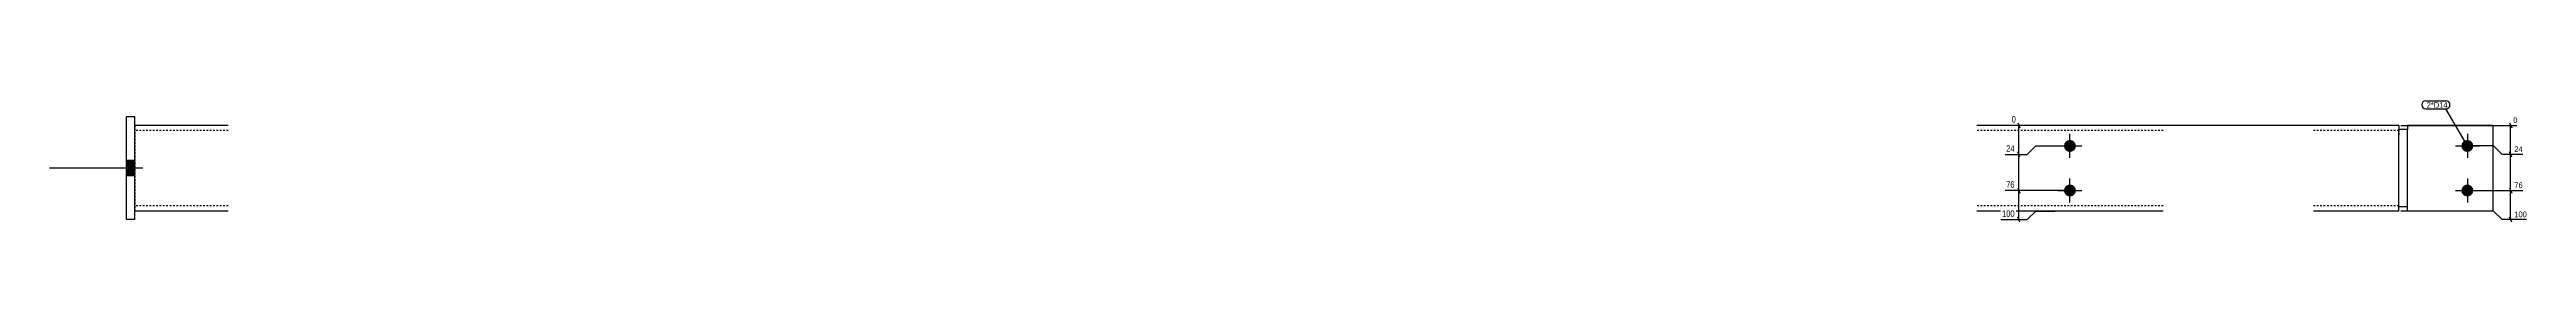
# Model space of a CAD drawing. Header units: millimetres. Extents: x 17 to 23879, y 5 to 976.
# Drawn here: x 12464 to 15363, y 5 to 147 of the extents above; entities that cross this region are included whole.
import ezdxf

# ---------------------------------------------------------------- set-up
doc = ezdxf.new("R2010")
doc.units = ezdxf.units.MM
doc.linetypes.add('DXK_LINE_DOT2', pattern=[3.9198, 1.9599, -1.9599])
for name, color, linetype in [('MÅLSÆTNING', 7, 'Continuous'), ('STÅL', 7, 'Continuous'), ('TEKST', 7, 'Continuous')]:
    doc.layers.add(name, color=color, linetype=linetype)
doc.styles.add('Arial Narrow', font='ARIALN.TTF', dxfattribs={"height": 0.2})

msp = doc.modelspace()

# ---------------------------------------------------------------- hatches: boundary and pattern name
at = {"layer": 'STÅL', "linetype": 'Continuous'}
for points in [[(14828.7, 100.8, -1), (14828.7, 86.8, -1)], [(15293.9, 100.8, -1), (15293.9, 86.8, -1)], [(12553.7, 76.8), (12553.7, 58.8), (12563.7, 58.8), (12563.7, 76.8)], [(12553.7, 76.8), (12553.7, 58.8), (12563.7, 58.8), (12563.7, 76.8)], [(14828.7, 48.8, -1), (14828.7, 34.8, -1)], [(15293.9, 48.8, -1), (15293.9, 34.8, -1)]]:
    msp.add_hatch(color=96, dxfattribs=at).paths.add_polyline_path(points)

# ---------------------------------------------------------------- linework, layer by layer
at = {"layer": 'MÅLSÆTNING', "color": 7, "linetype": 'Continuous'}
for p, q in [((15211.9, 117.8), (14760.5, 117.8)), ((14767.6, 120.8), (14770, 114.8)), ((14768.8, 83.8), (14768.8, 117.8)), ((15215.9, 117.8), (15351.9, 117.8)), ((15343.4, 120.8), (15345.8, 114.8)), ((15344.6, 83.8), (15344.6, 117.8)), ((14778.8, 83.8), (14788.8, 93.8)), ((14778.8, 83.8), (14788.8, 93.8)), ((14788.8, 93.8), (14826.7, 93.8)), ((14788.8, 93.8), (14826.7, 93.8)), ((15324.6, 93.8), (15295.9, 93.8)), ((15324.6, 93.8), (15295.9, 93.8)), ((15334.6, 83.8), (15324.6, 93.8)), ((15334.6, 83.8), (15324.6, 93.8)), ((14752.7, 83.8), (14778.8, 83.8)), ((14752.7, 83.8), (14778.8, 83.8)), ((14770, 80.8), (14767.6, 86.8)), ((14770, 80.8), (14767.6, 86.8)), ((15358.7, 83.8), (15334.6, 83.8)), ((15358.7, 83.8), (15334.6, 83.8)), ((15345.8, 80.8), (15343.4, 86.8)), ((15345.8, 80.8), (15343.4, 86.8)), ((15344.6, 41.8), (15344.6, 83.8)), ((14826.7, 41.8), (14752.7, 41.8)), ((14767.6, 44.8), (14770, 38.8)), ((14768.8, 7.8), (14768.8, 41.8)), ((15295.9, 41.8), (15358.7, 41.8)), ((15295.9, 41.8), (15358.7, 41.8)), ((15343.4, 44.8), (15345.8, 38.8)), ((15343.4, 44.8), (15345.8, 38.8)), ((15344.6, 7.8), (15344.6, 41.8)), ((14747.8, 7.8), (14778.8, 7.8)), ((14770, 4.8), (14767.6, 10.8)), ((14778.8, 7.8), (14788.8, 17.8)), ((14788.8, 17.8), (14811.3, 17.8)), ((15324.6, 17.8), (15215.9, 17.8)), ((15334.6, 7.8), (15324.6, 17.8)), ((15363, 7.8), (15334.6, 7.8)), ((15345.8, 4.8), (15343.4, 10.8))]:
    msp.add_line(p, q, dxfattribs=at)
at = {"layer": 'STÅL', "color": 2, "linetype": 'Continuous'}
for p, q in [((12553.7, 7.8), (12553.7, 127.8)), ((12563.7, 127.8), (12553.7, 127.8)), ((12563.7, 7.8), (12563.7, 127.8)), ((12672.9, 117.8), (12563.7, 117.8)), ((14937.7, 117.8), (14719.7, 117.8)), ((15213.9, 117.8), (15113.9, 117.8)), ((15213.9, 117.8), (15213.9, 116.9)), ((15213.9, 116.9), (15213.9, 112.8)), ((15223.9, 117.8), (15223.9, 112.8)), ((15323.9, 117.8), (15223.9, 117.8)), ((15323.9, 117.8), (15323.9, 17.8)), ((15223.9, 112.8), (15213.9, 112.8)), ((15213.9, 22.8), (15213.9, 112.8)), ((15223.9, 22.8), (15223.9, 112.8)), ((12563.7, 7.8), (12553.7, 7.8)), ((12672.9, 17.8), (12563.7, 17.8)), ((14937.7, 17.8), (14719.7, 17.8)), ((15213.9, 17.8), (15113.9, 17.8)), ((15213.9, 17.8), (15213.9, 22.8)), ((15223.9, 22.8), (15213.9, 22.8)), ((15223.9, 17.8), (15223.9, 22.8)), ((15323.9, 17.8), (15223.9, 17.8))]:
    msp.add_line(p, q, dxfattribs=at)
at = {"layer": 'STÅL', "color": 7, "linetype": 'DXK_LINE_DOT2'}
for p, q in [((12563.7, 117.8), (12563.7, 18.7)), ((15213.9, 116.9), (15213.9, 117.8)), ((12672.9, 111.8), (12563.7, 111.8)), ((14937.7, 111.8), (14719.7, 111.8)), ((15213.9, 111.8), (15113.9, 111.8)), ((15213.9, 112.8), (15213.9, 105.8)), ((15213.9, 22.8), (15213.9, 105.8)), ((15223.9, 22.8), (15223.9, 112.8)), ((12672.9, 23.8), (12563.7, 23.8)), ((12563.7, 18.7), (12563.7, 17.8)), ((14937.7, 23.8), (14719.7, 23.8)), ((15213.9, 23.8), (15113.9, 23.8))]:
    msp.add_line(p, q, dxfattribs=at)
at = {"layer": 'STÅL', "color": 96, "linetype": 'Continuous'}
for p, q in [((14814.7, 93.8), (14842.7, 93.8)), ((14828.7, 79.8), (14828.7, 107.8)), ((15279.9, 93.8), (15307.9, 93.8)), ((15293.9, 107.8), (15293.9, 79.8)), ((12572.9, 67.8), (12463.7, 67.8)), ((12572.9, 67.8), (12463.7, 67.8)), ((12563.7, 76.8), (12553.7, 76.8)), ((12563.7, 76.8), (12553.7, 76.8)), ((12563.7, 58.8), (12553.7, 58.8)), ((12563.7, 58.8), (12553.7, 58.8)), ((14814.7, 41.8), (14842.7, 41.8)), ((14828.7, 27.8), (14828.7, 55.8)), ((15279.9, 41.8), (15307.9, 41.8)), ((15293.9, 55.8), (15293.9, 27.8))]:
    msp.add_line(p, q, dxfattribs=at)

# ---------------------------------------------------------------- wipeouts: each hides what was drawn before it
at = {"color": 0}
msp.add_wipeout([(15267.7, 138.3), (15267.7, 145.3), (15246.4, 145.3), (15246.4, 138.3)], dxfattribs=at).dxf.layer = 'TEKST'

# ---------------------------------------------------------------- next in the draw order: wipeouts: each hides what was drawn before it
at = {"color": 0, "linetype": 'Continuous'}
for points in [[(14767, 119.4), (14767, 130.6), (14758.9, 130.6), (14758.9, 119.4)], [(15353.3, 119.2), (15353.3, 129), (15346.2, 129), (15346.2, 119.2)], [(15358.8, 85.2), (15358.8, 95), (15347.5, 95), (15347.5, 85.2)], [(14765.5, 43.4), (14765.5, 54.6), (14752.5, 54.6), (14752.5, 43.4)], [(15358.8, 43.2), (15358.8, 53), (15347.5, 53), (15347.5, 43.2)], [(14765.5, 9.4), (14765.5, 20.6), (14747.7, 20.6), (14747.7, 9.4)], [(15363.1, 9.2), (15363.1, 19), (15347.5, 19), (15347.5, 9.2)]]:
    msp.add_wipeout(points, dxfattribs=at).dxf.layer = 'MÅLSÆTNING'
at = {"color": 0}
msp.add_wipeout([(15267.7, 138.3), (15267.7, 145.3), (15246.4, 145.3), (15246.4, 138.3)], dxfattribs=at).dxf.layer = 'TEKST'

# ---------------------------------------------------------------- next in the draw order: linework, layer by layer
at = {"layer": 'MÅLSÆTNING', "color": 7, "linetype": 'Continuous'}
for p, q in [((14768.8, 41.8), (14768.8, 83.8)), ((14826.7, 41.8), (14752.7, 41.8)), ((14767.6, 44.8), (14770, 38.8))]:
    msp.add_line(p, q, dxfattribs=at)
at = {"layer": 'TEKST', "color": 7, "linetype": 'Continuous'}
for p, q in [((15245.2, 146.5), (15268.9, 146.5)), ((15245.2, 137.1), (15268.9, 137.1)), ((15293.9, 93.8), (15268.9, 137.1))]:
    msp.add_line(p, q, dxfattribs=at)
for centre, start, end in [((15245.2, 141.8), 90, 270), ((15268.9, 141.8), 270, 90)]:
    msp.add_arc(centre, 4.7, start, end, dxfattribs=at)

# ---------------------------------------------------------------- next in the draw order: texts
at = {"layer": 'MÅLSÆTNING', "color": 3, "linetype": 'Continuous', "style": 'Arial Narrow'}
for s, height, p in [('0', 7.64, (14760.5, 121)), ('0', 6.68, (15347.6, 120.6)), ('24', 6.68, (15348.9, 86.6)), ('76', 7.64, (14754.1, 45)), ('76', 6.68, (15348.9, 44.6)), ('100', 7.64, (14749.3, 11)), ('100', 6.68, (15348.9, 10.6))]:
    msp.add_text(s, height=height, dxfattribs=at).set_placement(p)
at = {"layer": 'TEKST', "color": 3, "style": 'Arial Narrow'}
msp.add_text('2*D14', height=6.68, dxfattribs=at).set_placement((15246.4, 138.3))

# ---------------------------------------------------------------- next in the draw order: wipeouts: each hides what was drawn before it
at = {"color": 0, "linetype": 'Continuous'}
msp.add_wipeout([(14765.5, 85.4), (14765.5, 96.6), (14752.5, 96.6), (14752.5, 85.4)], dxfattribs=at).dxf.layer = 'MÅLSÆTNING'

# ---------------------------------------------------------------- next in the draw order: texts
at = {"layer": 'MÅLSÆTNING', "color": 3, "linetype": 'Continuous', "style": 'Arial Narrow'}
msp.add_text('24', height=7.64, dxfattribs=at).set_placement((14754.1, 87))

doc.saveas('drawing.dxf')
